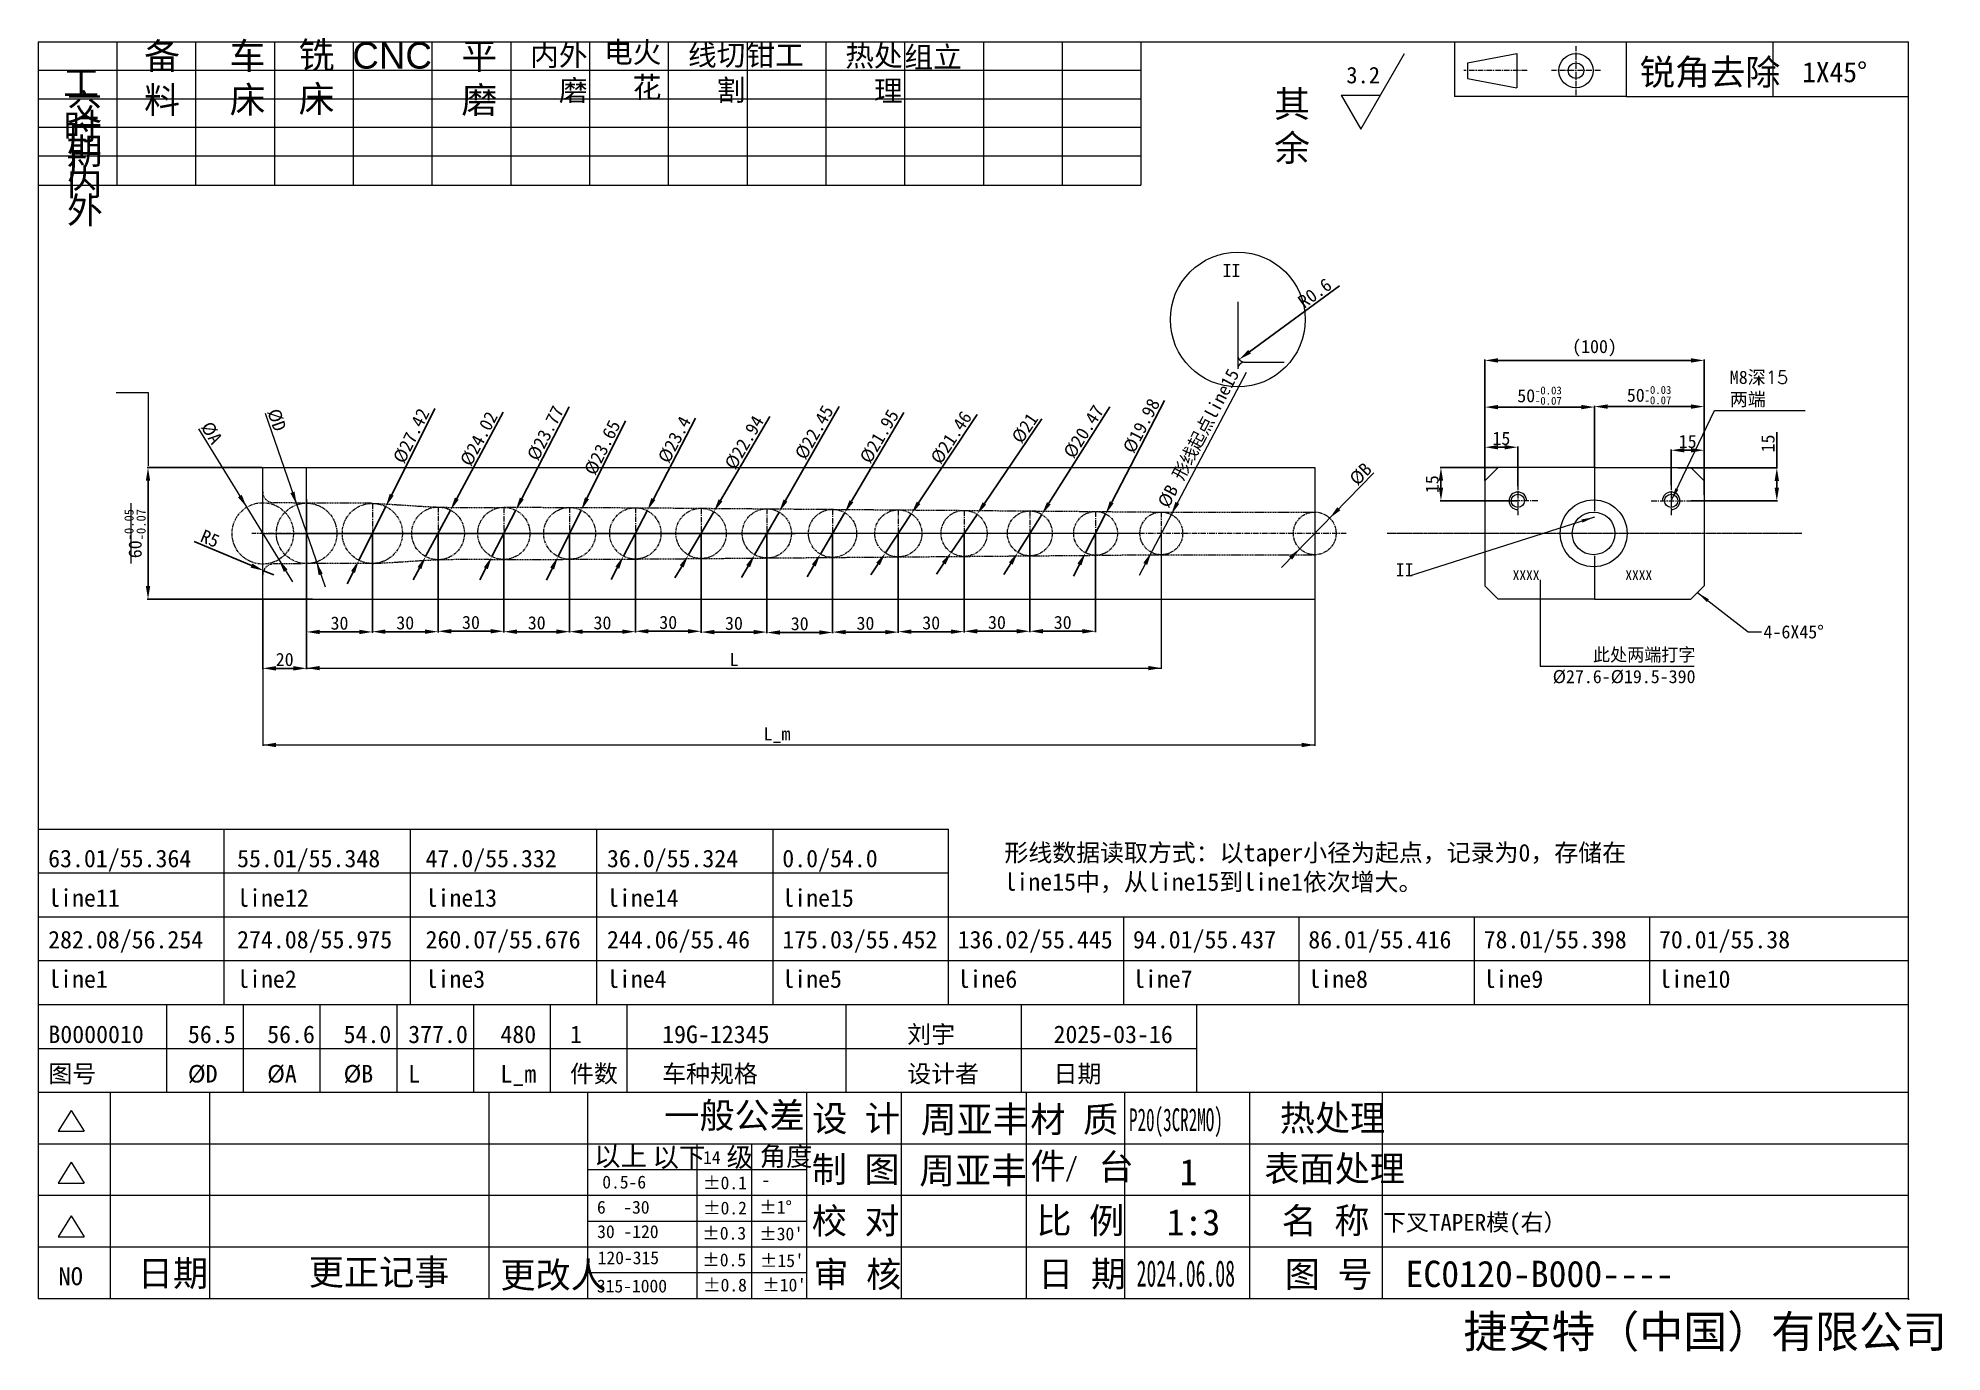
# Model space of a CAD drawing. Header units: inches. Extents: x 10015 to 10884, y -2280 to -1680.
import ezdxf

# ---------------------------------------------------------------- set-up
doc = ezdxf.new("R2010")
doc.units = ezdxf.units.IN
doc.header["$LTSCALE"] = 2
doc.header["$MEASUREMENT"] = 0
for name, pattern in [('CENTER', [2, 1.25, -0.25, 0.25, -0.25]), ('HIDDEN', [0.375, 0.25, -0.125]), ('PHANTOM2', [1.25, 0.625, -0.125, 0.125, -0.125, 0.125, -0.125])]:
    doc.linetypes.add(name, pattern=pattern)
doc.layers.get('0').update_dxf_attribs({"lineweight": 18})
doc.layers.get('DEFPOINTS').update_dxf_attribs({"lineweight": 18})
for name, color, linetype, lineweight in [('CEN', 1, 'CENTER', 18), ('CON', 2, 'Continuous', 18), ('DAS', 5, 'HIDDEN', 18), ('DIM', 7, 'Continuous', 18), ('F', 7, 'Continuous', 18), ('PHA', 4, 'PHANTOM2', 18)]:
    doc.layers.add(name, color=color, linetype=linetype, lineweight=lineweight)
doc.styles.add('1', font='')
doc.styles.add('ACISOTS', font='')
doc.styles.add('HZ', font='')
doc.styles.get('1').set_extended_font_data('宋体')
doc.styles.get('ACISOTS').set_extended_font_data('宋体')
doc.styles.get('HZ').set_extended_font_data('宋体')
doc.dimstyles.new('11', dxfattribs={"dimscale": 2, "dimtxt": 3, "dimasz": 3, "dimexe": 1.25, "dimexo": 0.625, "dimgap": 0.5, "dimtad": 1, "dimtxsty": 'Standard', "dimcen": 2.5, "dimdle": 6, "dimazin": 3, "dimtfac": 1, "dimtmove": 0, "dimatfit": 3})

msp = doc.modelspace()

# ---------------------------------------------------------------- texts
at = {"layer": 'DIM'}
for s, height, style, p in [('锐角去除', 11.7596, 'HZ', (10745.952, -1701.795)), ('63.01/55.364', 8, 'ACISOTS', (10019.718, -2058.668)), ('55.01/55.348', 8, 'ACISOTS', (10105.926, -2058.668)), ('47.0/55.332', 8, 'ACISOTS', (10191.914, -2058.668)), ('36.0/55.324', 8, 'ACISOTS', (10274.693, -2058.668)), ('0.0/54.0', 8, 'ACISOTS', (10354.693, -2058.668)), ('line11', 8, 'ACISOTS', (10019.718, -2076.668)), ('line12', 8, 'ACISOTS', (10105.926, -2076.668)), ('line13', 8, 'ACISOTS', (10191.914, -2076.668)), ('line14', 8, 'ACISOTS', (10274.693, -2076.668)), ('line15', 8, 'ACISOTS', (10354.693, -2076.668)), ('282.08/56.254', 8, 'ACISOTS', (10019.718, -2095.668)), ('274.08/55.975', 8, 'ACISOTS', (10105.926, -2095.668)), ('260.07/55.676', 8, 'ACISOTS', (10191.914, -2095.668)), ('244.06/55.46', 8, 'ACISOTS', (10274.693, -2095.668)), ('175.03/55.452', 8, 'ACISOTS', (10354.693, -2095.668)), ('136.02/55.445', 8, 'ACISOTS', (10434.693, -2095.668)), ('94.01/55.437', 8, 'ACISOTS', (10514.693, -2095.668)), ('86.01/55.416', 8, 'ACISOTS', (10594.693, -2095.668)), ('78.01/55.398', 8, 'ACISOTS', (10674.693, -2095.668)), ('70.01/55.38', 8, 'ACISOTS', (10754.693, -2095.668)), ('line1', 8, 'ACISOTS', (10019.718, -2113.668)), ('line2', 8, 'ACISOTS', (10105.926, -2113.668)), ('line3', 8, 'ACISOTS', (10191.914, -2113.668)), ('line4', 8, 'ACISOTS', (10274.693, -2113.668)), ('line5', 8, 'ACISOTS', (10354.693, -2113.668)), ('line6', 8, 'ACISOTS', (10434.693, -2113.668)), ('line7', 8, 'ACISOTS', (10514.693, -2113.668)), ('line8', 8, 'ACISOTS', (10594.693, -2113.668)), ('line9', 8, 'ACISOTS', (10674.693, -2113.668)), ('line10', 8, 'ACISOTS', (10754.693, -2113.668)), ('B0000010', 8, 'ACISOTS', (10019.824, -2138.872)), ('56.5', 8, 'ACISOTS', (10083.483, -2138.872)), ('56.6', 8, 'ACISOTS', (10119.66, -2138.872)), ('54.0', 8, 'ACISOTS', (10154.526, -2138.872)), ('377.0', 8, 'ACISOTS', (10184.016, -2138.872)), ('480', 8, 'ACISOTS', (10226.075, -2138.872)), ('1', 8, 'ACISOTS', (10257.84, -2138.872)), ('19G-12345', 8, 'ACISOTS', (10299.871, -2138.872)), ('刘宇', 8, 'ACISOTS', (10411.691, -2138.872)), ('2025-03-16', 8, 'ACISOTS', (10478.452, -2138.872)), ('图号', 8, 'ACISOTS', (10019.824, -2156.872)), ('%%CD', 8, 'ACISOTS', (10083.483, -2156.872)), ('%%CA', 8, 'ACISOTS', (10119.66, -2156.872)), ('%%CB', 8, 'ACISOTS', (10154.526, -2156.872)), ('L', 8, 'ACISOTS', (10184.016, -2156.872)), ('L_m', 8, 'ACISOTS', (10226.075, -2156.872)), ('件数', 8, 'ACISOTS', (10257.84, -2156.872)), ('车种规格', 8, 'ACISOTS', (10299.871, -2156.872)), ('设计者', 8, 'ACISOTS', (10411.691, -2156.872)), ('日期', 8, 'ACISOTS', (10478.452, -2156.872)), ('一般公差', 11.7596, 'HZ', (10300.804, -2177.784)), ('热处理', 11.7596, 'HZ', (10581.685, -2178.931)), ('以上', 8.8197, 'HZ', (10268.839, -2194.89)), ('以下', 8.8197, 'HZ', (10295.498, -2195.334)), ('14', 5.8798, '1', (10318.531, -2194.001)), ('级', 8.82, 'HZ', (10329.267, -2195.334)), ('角度', 8.8197, 'HZ', (10344.374, -2194.89)), ('件', 11.76, 'HZ', (10467.987, -2200.815)), ('台', 11.76, 'HZ', (10499.03, -2201.228)), ('表面处理', 11.7596, 'HZ', (10574.644, -2202.006)), ('周亚丰', 12, 'HZ', (10417.181, -2203.006)), ('/', 8.82, '1', (10483.638, -2199.958)), ('1', 12, 'HZ', (10535.963, -2203.718)), ('0.5-6', 5.8798, '1', (10272.552, -2205.227)), ('%%P0.1', 5.8798, '1', (10318.531, -2205.578)), ('-', 5.88, '1', (10345.206, -2204.175)), ('%%P0.2', 5.8798, '1', (10318.531, -2217.061)), ('%%P1%%D', 5.8798, '1', (10344.153, -2216.686)), ('1:3', 12, 'HZ', (10530.066, -2226.606)), ('%%P0.3', 5.8798, '1', (10318.18, -2228.544)), ("%%P30'", 5.8798, '1', (10344.153, -2228.871)), ('下叉TAPER模(右）', 7.68, 'HZ', (10628.79, -2224.493)), ('NO', 8.2317, '1', (10024.41, -2249.385)), ('日期', 11.7596, 'HZ', (10060.656, -2249.8)), ('更正记事', 11.7596, 'HZ', (10138.594, -2249.253)), ('更改人', 11.7596, 'HZ', (10226.057, -2250.561)), ('120-315', 5.8798, '1', (10270.447, -2239.77)), ('%%P0.5', 5.8798, '1', (10318.18, -2240.728)), ("%%P15'", 5.8798, '1', (10344.504, -2241.055)), ('EC0120-B000----', 12, 'HZ', (10639.037, -2250.171)), ('315-1000', 5.8798, '1', (10270.096, -2252.656)), ('%%P0.8', 5.8798, '1', (10318.531, -2252.211)), ("%%P10'", 5.8798, '1', (10345.557, -2252.187)), ('捷安特（中国）有限公司', 14.69954, 'HZ', (10665.511, -2277.856))]:
    msp.add_text(s, height=height, dxfattribs=dict(at, style=style)).set_placement(p)
for s, height, p in [('1X45%%D', 9.2066, (10820.033, -1700.516)), ('II', 6, (10634.585, -1926.017))]:
    msp.add_text(s, height=height, dxfattribs=at).set_placement(p)
at = {"layer": 'DIM', "style": 'HZ', "width": 0.55}
for s, height, p in [('P20(3CR2MO)', 10.4, (10512.896, -2179.068)), ('2024.06.08', 12, (10516.367, -2249.967))]:
    msp.add_text(s, height=height, dxfattribs=at).set_placement(p)
at = {"layer": 'DIM'}
for s, insert, char_height, width, attachment_point, style in [('备料', (10079.881, -1682.623), 12, 26.92259, 3, 'HZ'), ('车床', (10118.884, -1682.49), 12, 26.92259, 3, 'HZ'), ('铣床', (10150.363, -1682.133), 12, 26.92259, 3, 'HZ'), ('{\\farial|b0|i0|c134|p2;CNC}', (10194.827, -1682.319), 12, 26.92259, 3, 'HZ'), ('平磨', (10224.644, -1682.56), 12, 26.92259, 3, 'HZ'), ('内外磨', (10265.849, -1683.402), 9.6, 34.74328, 3, 'HZ'), ('电火花', (10299.542, -1682.022), 9.6, 34.74328, 3, 'HZ'), ('线切割', (10337.85, -1683.308), 9.6, 34.74328, 3, 'HZ'), ('钳工', (10364.479, -1683.313), 9.6, 34.74328, 3, 'HZ'), ('热处理', (10409.635, -1683.638), 9.6, 34.74328, 3, 'HZ'), ('组立', (10436.648, -1684.224), 9.6, 34.74328, 3, 'HZ'), ('工时', (10042.981, -1694.731), 12, 26.92259, 3, 'HZ'), ('交期', (10044.497, -1705.906), 12, 26.92259, 3, 'HZ'), ('其余', (10579.13, -1704.486), 12, 27.84503, 1, 'HZ'), ('厂内', (10044.53, -1720.126), 12, 26.92259, 3, 'HZ'), ('厂外', (10044.664, -1732.908), 12, 26.92259, 3, 'HZ'), ('形线数据读取方式：以taper小径为起点，记录为0，存储在line15中，从line15到line1依次增大。', (10456.053, -2048.015), 8, 288.46289, 1, 'ACISOTS'), ('设 计', (10368.325, -2180.508), 11.7596, 60.60482, 7, 'HZ'), ('周亚丰 ', (10417.919, -2181.095), 12, 76.12291, 7, 'HZ'), ('材 质', (10467.892, -2180.882), 11.7596, 59.2252, 7, 'HZ'), ('制 图', (10368.128, -2203.649), 11.7596, 59.81646, 7, 'HZ'), ('6  -30', (10270.139, -2216.804), 5.8798, 36.60925, 7, '1'), ('校 对', (10368.128, -2227.168), 11.7596, 60.90045, 7, 'HZ'), ('比 例', (10470.631, -2227.065), 11.7596, 57.25431, 7, 'HZ'), ('名 称', (10582.539, -2227.037), 11.7596, 60.50628, 7, 'HZ'), ('30 -120', (10270.237, -2227.936), 5.8798, 42.76828, 7, '1'), ('审 核', (10368.916, -2251.575), 11.7596, 59.32374, 7, 'HZ'), ('日 期', (10471.436, -2251.351), 11.7596, 56.07178, 7, 'HZ'), ('图 号', (10583.984, -2251.51), 11.7596, 58.04266, 7, 'HZ')]:
    msp.add_mtext(s, dxfattribs=dict(at, insert=insert, char_height=char_height, width=width, attachment_point=attachment_point, style=style))
for s, insert, char_height, width, attachment_point in [('3.2', (10612.056, -1693.505), 7.5306, 18.69188, 1), ('II', (10563.742, -1789.437), 6, 13.94413, 9), ('M8{\\fromans|b0|i0|c134|p2;深15\\P两端}', (10787.052, -1840.475), 6, 54.59315, 4), ('XXXX', (10700.194, -1923.16), 4.5, 13.09, 3), ('XXXX', (10739.358, -1923.16), 4.5, 13.09, 1), ('4-6X45%%D', (10802.422, -1948.272), 6, 57.11732, 1), ('此处两端打字\\P%%C27.6-%%C19.5-390', (10771.388, -1958.682), 6, 84.29276, 3)]:
    msp.add_mtext(s, dxfattribs=dict(at, insert=insert, char_height=char_height, width=width, attachment_point=attachment_point))

# ---------------------------------------------------------------- blocks, each defined once
blk = doc.blocks.new('*X2')
at = {"layer": 'DIM'}
blk.add_hatch(color=0, dxfattribs=at).paths.add_polyline_path([(10112.11, -1921.96), (10112.89, -1920.12), (10118.03, -1923.36)], flags=0)
at = {"layer": 'DIM', "color": 0, "lineweight": -2}
for p, q in [((10086.33, -1910.04), (10112.5, -1921.04)), ((10122.64, -1925.3), (10118.03, -1923.36))]:
    blk.add_line(p, q, dxfattribs=at)
at = {"layer": 'DIM', "color": 0, "insert": (10093.56, -1908.74), "char_height": 6, "width": 18.884, "attachment_point": 5, "rotation": 337.20138}
blk.add_mtext('R5', dxfattribs=at)
blk = doc.blocks.new('*X3')
at = {"layer": 'DIM', "linetype": 'Continuous'}
for points in [[(10110.32, -1894.42), (10108.04, -1888.78), (10106.33, -1889.82)], [(10124.96, -1918.29), (10128.95, -1922.88), (10127.24, -1923.92)]]:
    blk.add_hatch(color=0, dxfattribs=at).paths.add_polyline_path(points, flags=0)
at = {"layer": 'DIM', "color": 0, "linetype": 'Continuous'}
blk.add_line((10088.36, -1858.6), (10131.23, -1928.52), dxfattribs=at)
at = {"layer": 'DIM', "color": 0, "insert": (10094.22, -1860.51), "char_height": 6, "width": 18.7709, "attachment_point": 5, "rotation": 301.51513}
blk.add_mtext('%%CA', dxfattribs=at)
blk = doc.blocks.new('*X4')
at = {"layer": 'DIM'}
for points in [[(10504.12, -1891.7), (10505.89, -1892.62), (10502.24, -1897.49)], [(10491.16, -1921), (10489.38, -1920.08), (10493.04, -1915.22)]]:
    blk.add_hatch(color=0, dxfattribs=at).paths.add_polyline_path(points, flags=0)
at = {"layer": 'DIM', "color": 0, "lineweight": -2}
for p, q in [((10529.12, -1845.7), (10505, -1892.16)), ((10493.04, -1915.22), (10502.24, -1897.49)), ((10490.27, -1920.54), (10487.51, -1925.87))]:
    blk.add_line(p, q, dxfattribs=at)
at = {"layer": 'DIM', "color": 0, "insert": (10518.61, -1857.26), "char_height": 6, "width": 52.4246, "attachment_point": 5, "rotation": 62.56755}
blk.add_mtext('%%C19.98', dxfattribs=at)
blk = doc.blocks.new('*X5')
at = {"layer": 'DIM'}
for points in [[(10475.47, -1892.1), (10477.16, -1893.17), (10473.11, -1897.7)], [(10459.8, -1920.6), (10458.11, -1919.54), (10462.17, -1915)]]:
    blk.add_hatch(color=0, dxfattribs=at).paths.add_polyline_path(points, flags=0)
at = {"layer": 'DIM', "color": 0, "lineweight": -2}
for p, q in [((10504.18, -1848.6), (10476.32, -1892.63)), ((10462.17, -1915), (10473.11, -1897.7)), ((10458.96, -1920.07), (10455.75, -1925.14))]:
    blk.add_line(p, q, dxfattribs=at)
at = {"layer": 'DIM', "color": 0, "insert": (10492.26, -1859.95), "char_height": 6, "width": 52.4246, "attachment_point": 5, "rotation": 57.67571}
blk.add_mtext('%%C20.47', dxfattribs=at)
blk = doc.blocks.new('*X6')
at = {"layer": 'DIM'}
for points in [[(10446.09, -1892.15), (10447.74, -1893.27), (10443.54, -1897.67)], [(10429.19, -1920.56), (10427.53, -1919.43), (10431.73, -1915.03)]]:
    blk.add_hatch(color=0, dxfattribs=at).paths.add_polyline_path(points, flags=0)
at = {"layer": 'DIM', "color": 0, "lineweight": -2}
for p, q in [((10473.16, -1854.11), (10446.92, -1892.71)), ((10431.73, -1915.03), (10443.54, -1897.67)), ((10428.36, -1919.99), (10424.99, -1924.95))]:
    blk.add_line(p, q, dxfattribs=at)
at = {"layer": 'DIM', "color": 0, "insert": (10465.44, -1858.35), "char_height": 6, "width": 25.9441, "attachment_point": 5, "rotation": 55.78323}
blk.add_mtext('%%C21', dxfattribs=at)
blk = doc.blocks.new('*X7')
at = {"layer": 'DIM'}
for points in [[(10416.05, -1891.86), (10417.72, -1892.96), (10413.57, -1897.41)], [(10399.22, -1920.84), (10397.56, -1919.74), (10401.71, -1915.29)]]:
    blk.add_hatch(color=0, dxfattribs=at).paths.add_polyline_path(points, flags=0)
at = {"layer": 'DIM', "color": 0, "lineweight": -2}
for p, q in [((10443.57, -1852.18), (10416.89, -1892.41)), ((10401.71, -1915.29), (10413.57, -1897.41)), ((10398.39, -1920.29), (10395.07, -1925.29))]:
    blk.add_line(p, q, dxfattribs=at)
at = {"layer": 'DIM', "color": 0, "insert": (10431.8, -1862.68), "char_height": 6, "width": 52.5587, "attachment_point": 5, "rotation": 56.44467}
blk.add_mtext('%%C21.46', dxfattribs=at)
blk = doc.blocks.new('*X8')
at = {"layer": 'DIM'}
for points in [[(10385.38, -1891.21), (10387.1, -1892.22), (10383.2, -1896.89)], [(10369.9, -1921.49), (10368.17, -1920.48), (10372.07, -1915.81)]]:
    blk.add_hatch(color=0, dxfattribs=at).paths.add_polyline_path(points, flags=0)
at = {"layer": 'DIM', "color": 0, "lineweight": -2}
for p, q in [((10410.11, -1851.13), (10386.24, -1891.72)), ((10372.07, -1915.81), (10383.2, -1896.89)), ((10369.03, -1920.98), (10365.99, -1926.16))]:
    blk.add_line(p, q, dxfattribs=at)
at = {"layer": 'DIM', "color": 0, "insert": (10399.01, -1862.12), "char_height": 6, "width": 52.3575, "attachment_point": 5, "rotation": 59.54464}
blk.add_mtext('%%C21.95', dxfattribs=at)
blk = doc.blocks.new('*X9')
at = {"layer": 'DIM'}
for points in [[(10355.3, -1890.89), (10357.04, -1891.88), (10353.2, -1896.6)], [(10339.98, -1921.81), (10338.24, -1920.82), (10342.08, -1916.1)]]:
    blk.add_hatch(color=0, dxfattribs=at).paths.add_polyline_path(points, flags=0)
at = {"layer": 'DIM', "color": 0, "lineweight": -2}
for p, q in [((10380.67, -1848.4), (10356.17, -1891.39)), ((10342.08, -1916.1), (10353.2, -1896.6)), ((10339.11, -1921.31), (10336.14, -1926.53))]:
    blk.add_line(p, q, dxfattribs=at)
at = {"layer": 'DIM', "color": 0, "insert": (10369.29, -1860.3), "char_height": 6, "width": 52.3575, "attachment_point": 5, "rotation": 60.31548}
blk.add_mtext('%%C22.45', dxfattribs=at)
blk = doc.blocks.new('*X10')
at = {"layer": 'DIM'}
for points in [[(10325.64, -1890.79), (10327.36, -1891.8), (10323.46, -1896.46)], [(10309.64, -1921.91), (10307.92, -1920.9), (10311.82, -1916.24)]]:
    blk.add_hatch(color=0, dxfattribs=at).paths.add_polyline_path(points, flags=0)
at = {"layer": 'DIM', "color": 0, "lineweight": -2}
for p, q in [((10348.99, -1853.08), (10326.5, -1891.29)), ((10311.82, -1916.24), (10323.46, -1896.46)), ((10308.78, -1921.41), (10305.73, -1926.58))]:
    blk.add_line(p, q, dxfattribs=at)
at = {"layer": 'DIM', "color": 0, "insert": (10337.38, -1864.92), "char_height": 6, "width": 52.8268, "attachment_point": 5, "rotation": 59.52426}
blk.add_mtext('%%C22.94', dxfattribs=at)
blk = doc.blocks.new('*X11')
at = {"layer": 'DIM'}
for points in [[(10294.97, -1890.21), (10296.74, -1891.14), (10293.07, -1895.99)], [(10280.3, -1922.49), (10278.53, -1921.56), (10282.2, -1916.71)]]:
    blk.add_hatch(color=0, dxfattribs=at).paths.add_polyline_path(points, flags=0)
at = {"layer": 'DIM', "color": 0, "lineweight": -2}
for p, q in [((10315.16, -1853.86), (10295.86, -1890.67)), ((10282.2, -1916.71), (10293.07, -1895.99)), ((10279.42, -1922.03), (10276.63, -1927.34))]:
    blk.add_line(p, q, dxfattribs=at)
at = {"layer": 'DIM', "color": 0, "insert": (10305.54, -1863.6), "char_height": 6, "width": 44.2458, "attachment_point": 5, "rotation": 62.33473}
blk.add_mtext('%%C23.4', dxfattribs=at)
blk = doc.blocks.new('*X12')
at = {"layer": 'DIM'}
for points in [[(10264.68, -1889.94), (10266.47, -1890.83), (10262.9, -1895.76)], [(10250.6, -1922.76), (10248.81, -1921.87), (10252.37, -1916.94)]]:
    blk.add_hatch(color=0, dxfattribs=at).paths.add_polyline_path(points, flags=0)
at = {"layer": 'DIM', "color": 0, "lineweight": -2}
for p, q in [((10283.19, -1854.97), (10265.57, -1890.39)), ((10252.37, -1916.94), (10262.9, -1895.76)), ((10249.7, -1922.31), (10247.03, -1927.68))]:
    blk.add_line(p, q, dxfattribs=at)
at = {"layer": 'DIM', "color": 0, "insert": (10272.63, -1867.22), "char_height": 6, "width": 52.3575, "attachment_point": 5, "rotation": 63.56145}
blk.add_mtext('%%C23.65', dxfattribs=at)
blk = doc.blocks.new('*X13')
at = {"layer": 'DIM'}
for points in [[(10234.94, -1889.99), (10236.72, -1890.91), (10233.08, -1895.78)], [(10220.32, -1922.71), (10218.55, -1921.79), (10222.19, -1916.92)]]:
    blk.add_hatch(color=0, dxfattribs=at).paths.add_polyline_path(points, flags=0)
at = {"layer": 'DIM', "color": 0, "lineweight": -2}
for p, q in [((10257.43, -1848.54), (10235.83, -1890.45)), ((10222.19, -1916.92), (10233.08, -1895.78)), ((10219.44, -1922.25), (10216.69, -1927.58))]:
    blk.add_line(p, q, dxfattribs=at)
at = {"layer": 'DIM', "color": 0, "insert": (10246.7, -1860.63), "char_height": 6, "width": 52.4246, "attachment_point": 5, "rotation": 62.73193}
blk.add_mtext('%%C23.77', dxfattribs=at)
blk = doc.blocks.new('*X14')
at = {"layer": 'DIM'}
for points in [[(10205.28, -1890.01), (10207.04, -1890.96), (10203.32, -1895.77)], [(10190, -1922.69), (10188.23, -1921.74), (10191.95, -1916.93)]]:
    blk.add_hatch(color=0, dxfattribs=at).paths.add_polyline_path(points, flags=0)
at = {"layer": 'DIM', "color": 0, "lineweight": -2}
for p, q in [((10227.37, -1851.01), (10206.16, -1890.48)), ((10191.95, -1916.93), (10203.32, -1895.77)), ((10189.11, -1922.22), (10186.27, -1927.5))]:
    blk.add_line(p, q, dxfattribs=at)
at = {"layer": 'DIM', "color": 0, "insert": (10216.29, -1863.19), "char_height": 6, "width": 52.3575, "attachment_point": 5, "rotation": 61.75355}
blk.add_mtext('%%C24.02', dxfattribs=at)
blk = doc.blocks.new('*X15')
at = {"layer": 'DIM'}
for points in [[(10473.64, -1950.01), (10473.64, -1952.01), (10467.64, -1951.01)], [(10491.64, -1952.01), (10491.64, -1950.01), (10497.64, -1951.01)]]:
    blk.add_hatch(color=0, dxfattribs=at).paths.add_polyline_path(points, flags=0)
at = {"layer": 'DIM', "color": 0, "lineweight": -2}
for p, q in [((10467.64, -1906.48), (10467.64, -1951.37)), ((10497.64, -1906.48), (10497.64, -1951.37)), ((10473.64, -1951.01), (10491.64, -1951.01))]:
    blk.add_line(p, q, dxfattribs=at)
at = {"layer": 'DIM', "color": 0, "insert": (10482.64, -1947.01), "char_height": 6, "width": 15.2849, "attachment_point": 5}
blk.add_mtext('30', dxfattribs=at)
blk = doc.blocks.new('*X16')
at = {"layer": 'DIM'}
for points in [[(10443.64, -1950.01), (10443.64, -1952.01), (10437.64, -1951.01)], [(10461.64, -1952.01), (10461.64, -1950.01), (10467.64, -1951.01)]]:
    blk.add_hatch(color=0, dxfattribs=at).paths.add_polyline_path(points, flags=0)
at = {"layer": 'DIM', "color": 0, "lineweight": -2}
for p, q in [((10437.64, -1906.48), (10437.64, -1951.37)), ((10467.64, -1906.48), (10467.64, -1951.37)), ((10443.64, -1951.01), (10461.64, -1951.01))]:
    blk.add_line(p, q, dxfattribs=at)
at = {"layer": 'DIM', "color": 0, "insert": (10452.64, -1947.01), "char_height": 6, "width": 15.2849, "attachment_point": 5}
blk.add_mtext('30', dxfattribs=at)
blk = doc.blocks.new('*X17')
at = {"layer": 'DIM'}
for points in [[(10413.64, -1950.19), (10413.64, -1952.19), (10407.64, -1951.19)], [(10431.64, -1952.19), (10431.64, -1950.19), (10437.64, -1951.19)]]:
    blk.add_hatch(color=0, dxfattribs=at).paths.add_polyline_path(points, flags=0)
at = {"layer": 'DIM', "color": 0, "lineweight": -2}
for p, q in [((10407.64, -1906.48), (10407.64, -1951.55)), ((10437.64, -1906.48), (10437.64, -1951.55)), ((10413.64, -1951.19), (10431.64, -1951.19))]:
    blk.add_line(p, q, dxfattribs=at)
at = {"layer": 'DIM', "color": 0, "insert": (10422.64, -1947.19), "char_height": 6, "width": 15.2849, "attachment_point": 5}
blk.add_mtext('30', dxfattribs=at)
blk = doc.blocks.new('*X18')
at = {"layer": 'DIM'}
for points in [[(10383.64, -1950.38), (10383.64, -1952.38), (10377.64, -1951.38)], [(10401.64, -1952.38), (10401.64, -1950.38), (10407.64, -1951.38)]]:
    blk.add_hatch(color=0, dxfattribs=at).paths.add_polyline_path(points, flags=0)
at = {"layer": 'DIM', "color": 0, "lineweight": -2}
for p, q in [((10377.64, -1906.48), (10377.64, -1951.74)), ((10407.64, -1906.48), (10407.64, -1951.74)), ((10383.64, -1951.38), (10401.64, -1951.38))]:
    blk.add_line(p, q, dxfattribs=at)
at = {"layer": 'DIM', "color": 0, "insert": (10392.64, -1947.38), "char_height": 6, "width": 15.2849, "attachment_point": 5}
blk.add_mtext('30', dxfattribs=at)
blk = doc.blocks.new('*X19')
at = {"layer": 'DIM'}
for points in [[(10353.64, -1950.57), (10353.64, -1952.57), (10347.64, -1951.57)], [(10371.64, -1952.57), (10371.64, -1950.57), (10377.64, -1951.57)]]:
    blk.add_hatch(color=0, dxfattribs=at).paths.add_polyline_path(points, flags=0)
at = {"layer": 'DIM', "color": 0, "lineweight": -2}
for p, q in [((10347.64, -1906.48), (10347.64, -1951.93)), ((10377.64, -1906.48), (10377.64, -1951.93)), ((10353.64, -1951.57), (10371.64, -1951.57))]:
    blk.add_line(p, q, dxfattribs=at)
at = {"layer": 'DIM', "color": 0, "insert": (10362.64, -1947.57), "char_height": 6, "width": 15.2849, "attachment_point": 5}
blk.add_mtext('30', dxfattribs=at)
blk = doc.blocks.new('*X20')
at = {"layer": 'DIM'}
for points in [[(10323.64, -1950.38), (10323.64, -1952.38), (10317.64, -1951.38)], [(10341.64, -1952.38), (10341.64, -1950.38), (10347.64, -1951.38)]]:
    blk.add_hatch(color=0, dxfattribs=at).paths.add_polyline_path(points, flags=0)
at = {"layer": 'DIM', "color": 0, "lineweight": -2}
for p, q in [((10317.64, -1906.48), (10317.64, -1951.74)), ((10347.64, -1906.48), (10347.64, -1951.74)), ((10323.64, -1951.38), (10341.64, -1951.38))]:
    blk.add_line(p, q, dxfattribs=at)
at = {"layer": 'DIM', "color": 0, "insert": (10332.64, -1947.38), "char_height": 6, "width": 15.2849, "attachment_point": 5}
blk.add_mtext('30', dxfattribs=at)
blk = doc.blocks.new('*X21')
at = {"layer": 'DIM'}
for points in [[(10293.64, -1950.01), (10293.64, -1952.01), (10287.64, -1951.01)], [(10311.64, -1952.01), (10311.64, -1950.01), (10317.64, -1951.01)]]:
    blk.add_hatch(color=0, dxfattribs=at).paths.add_polyline_path(points, flags=0)
at = {"layer": 'DIM', "color": 0, "lineweight": -2}
for p, q in [((10287.64, -1906.48), (10287.64, -1951.37)), ((10317.64, -1906.48), (10317.64, -1951.37)), ((10293.64, -1951.01), (10311.64, -1951.01))]:
    blk.add_line(p, q, dxfattribs=at)
at = {"layer": 'DIM', "color": 0, "insert": (10302.64, -1947.01), "char_height": 6, "width": 15.2849, "attachment_point": 5}
blk.add_mtext('30', dxfattribs=at)
blk = doc.blocks.new('*X22')
at = {"layer": 'DIM'}
for points in [[(10263.64, -1950.19), (10263.64, -1952.19), (10257.64, -1951.19)], [(10281.64, -1952.19), (10281.64, -1950.19), (10287.64, -1951.19)]]:
    blk.add_hatch(color=0, dxfattribs=at).paths.add_polyline_path(points, flags=0)
at = {"layer": 'DIM', "color": 0, "lineweight": -2}
for p, q in [((10257.64, -1906.48), (10257.64, -1951.55)), ((10287.64, -1906.48), (10287.64, -1951.55)), ((10263.64, -1951.19), (10281.64, -1951.19))]:
    blk.add_line(p, q, dxfattribs=at)
at = {"layer": 'DIM', "color": 0, "insert": (10272.64, -1947.19), "char_height": 6, "width": 15.2849, "attachment_point": 5}
blk.add_mtext('30', dxfattribs=at)
blk = doc.blocks.new('*X23')
at = {"layer": 'DIM'}
for points in [[(10233.64, -1950.19), (10233.64, -1952.19), (10227.64, -1951.19)], [(10251.64, -1952.19), (10251.64, -1950.19), (10257.64, -1951.19)]]:
    blk.add_hatch(color=0, dxfattribs=at).paths.add_polyline_path(points, flags=0)
at = {"layer": 'DIM', "color": 0, "lineweight": -2}
for p, q in [((10227.64, -1906.48), (10227.64, -1951.55)), ((10257.64, -1906.48), (10257.64, -1951.55)), ((10233.64, -1951.19), (10251.64, -1951.19))]:
    blk.add_line(p, q, dxfattribs=at)
at = {"layer": 'DIM', "color": 0, "insert": (10242.64, -1947.19), "char_height": 6, "width": 15.2849, "attachment_point": 5}
blk.add_mtext('30', dxfattribs=at)
blk = doc.blocks.new('*X24')
at = {"layer": 'DIM'}
for points in [[(10203.64, -1950.01), (10203.64, -1952.01), (10197.64, -1951.01)], [(10221.64, -1952.01), (10221.64, -1950.01), (10227.64, -1951.01)]]:
    blk.add_hatch(color=0, dxfattribs=at).paths.add_polyline_path(points, flags=0)
at = {"layer": 'DIM', "color": 0, "lineweight": -2}
for p, q in [((10197.64, -1906.48), (10197.64, -1951.37)), ((10227.64, -1906.48), (10227.64, -1951.37)), ((10203.64, -1951.01), (10221.64, -1951.01))]:
    blk.add_line(p, q, dxfattribs=at)
at = {"layer": 'DIM', "color": 0, "insert": (10212.64, -1947.01), "char_height": 6, "width": 15.2849, "attachment_point": 5}
blk.add_mtext('30', dxfattribs=at)
blk = doc.blocks.new('*X25')
at = {"layer": 'DIM'}
for points in [[(10173.64, -1950.19), (10173.64, -1952.19), (10167.64, -1951.19)], [(10191.64, -1952.19), (10191.64, -1950.19), (10197.64, -1951.19)]]:
    blk.add_hatch(color=0, dxfattribs=at).paths.add_polyline_path(points, flags=0)
at = {"layer": 'DIM', "color": 0, "lineweight": -2}
for p, q in [((10167.64, -1906.48), (10167.64, -1951.55)), ((10197.64, -1906.48), (10197.64, -1951.55)), ((10173.64, -1951.19), (10191.64, -1951.19))]:
    blk.add_line(p, q, dxfattribs=at)
at = {"layer": 'DIM', "color": 0, "insert": (10182.64, -1947.19), "char_height": 6, "width": 15.2849, "attachment_point": 5}
blk.add_mtext('30', dxfattribs=at)
blk = doc.blocks.new('*X26')
at = {"layer": 'DIM'}
for points in [[(10143.64, -1950.32), (10143.64, -1952.32), (10137.64, -1951.32)], [(10161.64, -1952.32), (10161.64, -1950.32), (10167.64, -1951.32)]]:
    blk.add_hatch(color=0, dxfattribs=at).paths.add_polyline_path(points, flags=0)
at = {"layer": 'DIM', "color": 0, "lineweight": -2}
for p, q in [((10137.64, -1906.48), (10137.64, -1951.68)), ((10167.64, -1906.48), (10167.64, -1951.68)), ((10143.64, -1951.32), (10161.64, -1951.32))]:
    blk.add_line(p, q, dxfattribs=at)
at = {"layer": 'DIM', "color": 0, "insert": (10152.64, -1947.32), "char_height": 6, "width": 15.2849, "attachment_point": 5}
blk.add_mtext('30', dxfattribs=at)
blk = doc.blocks.new('*X27')
at = {"layer": 'DIM', "linetype": 'Continuous'}
for points in [[(10137.64, -1967.81), (10143.64, -1966.81), (10143.64, -1968.81)], [(10527.64, -1967.81), (10521.64, -1966.81), (10521.64, -1968.81)]]:
    blk.add_hatch(color=0, dxfattribs=at).paths.add_polyline_path(points, flags=0)
at = {"layer": 'DIM', "color": 0, "linetype": 'Continuous'}
for p, q in [((10137.64, -1906.48), (10137.64, -1968.17)), ((10527.64, -1906.48), (10527.64, -1968.17)), ((10137.64, -1967.81), (10527.64, -1967.81))]:
    blk.add_line(p, q, dxfattribs=at)
at = {"layer": 'DIM', "color": 0, "insert": (10332.64, -1963.87), "char_height": 6, "width": 12, "attachment_point": 5}
blk.add_mtext('L', dxfattribs=at)
blk = doc.blocks.new('*X28')
at = {"layer": 'DIM', "linetype": 'Continuous'}
for points in [[(10532.18, -1897.72), (10535.85, -1892.88), (10534.08, -1891.95)], [(10523.1, -1914.98), (10521.19, -1920.75), (10519.42, -1919.82)]]:
    blk.add_hatch(color=0, dxfattribs=at).paths.add_polyline_path(points, flags=0)
at = {"layer": 'DIM', "color": 0, "linetype": 'Continuous'}
blk.add_line((10566.28, -1832.88), (10517.51, -1925.6), dxfattribs=at)
at = {"layer": 'DIM', "color": 0, "insert": (10544.83, -1863.05), "char_height": 6, "width": 146.7486, "attachment_point": 5, "rotation": 62.25624}
blk.add_mtext('%%CB 形线起点line15', dxfattribs=at)
blk = doc.blocks.new('*X29')
at = {"layer": 'DIM', "linetype": 'Continuous'}
for points in [[(10604.46, -1899.38), (10609.37, -1895.79), (10607.94, -1894.39)], [(10590.82, -1913.32), (10587.34, -1918.31), (10585.91, -1916.91)]]:
    blk.add_hatch(color=0, dxfattribs=at).paths.add_polyline_path(points, flags=0)
at = {"layer": 'DIM', "color": 0, "linetype": 'Continuous'}
blk.add_line((10624.65, -1878.74), (10582.43, -1921.9), dxfattribs=at)
at = {"layer": 'DIM', "color": 0, "insert": (10618.6, -1879.3), "char_height": 6, "width": 18.5028, "attachment_point": 5, "rotation": 45.62825}
blk.add_mtext('%%CB', dxfattribs=at)
blk = doc.blocks.new('*X30')
at = {"layer": 'DIM', "linetype": 'Continuous'}
for points in [[(10133.14, -1893.3), (10132.13, -1887.3), (10130.24, -1887.96)], [(10142.13, -1919.4), (10145.03, -1924.75), (10143.14, -1925.4)]]:
    blk.add_hatch(color=0, dxfattribs=at).paths.add_polyline_path(points, flags=0)
at = {"layer": 'DIM', "color": 0, "linetype": 'Continuous'}
blk.add_line((10118.74, -1851.49), (10146.04, -1930.74), dxfattribs=at)
at = {"layer": 'DIM', "color": 0, "insert": (10123.97, -1854.58), "char_height": 6, "width": 18.5028, "attachment_point": 5, "rotation": 289.0077}
blk.add_mtext('%%CD', dxfattribs=at)
blk = doc.blocks.new('*X31')
at = {"layer": 'DIM'}
for points in [[(10175.56, -1888.28), (10177.35, -1889.17), (10173.77, -1894.09)], [(10159.71, -1924.42), (10157.92, -1923.53), (10161.5, -1918.61)]]:
    blk.add_hatch(color=0, dxfattribs=at).paths.add_polyline_path(points, flags=0)
at = {"layer": 'DIM', "color": 0, "lineweight": -2}
for p, q in [((10196.17, -1849.32), (10176.46, -1888.72)), ((10161.5, -1918.61), (10173.77, -1894.09)), ((10158.82, -1923.98), (10156.13, -1929.34))]:
    blk.add_line(p, q, dxfattribs=at)
at = {"layer": 'DIM', "color": 0, "insert": (10185.45, -1861.82), "char_height": 6, "width": 52.3575, "attachment_point": 5, "rotation": 63.4173}
blk.add_mtext('%%C27.42', dxfattribs=at)
blk = doc.blocks.new('*X32')
at = {"layer": 'DIM'}
for points in [[(10123.64, -1966.92), (10123.64, -1968.92), (10117.64, -1967.92)], [(10131.64, -1968.92), (10131.64, -1966.92), (10137.64, -1967.92)]]:
    blk.add_hatch(color=0, dxfattribs=at).paths.add_polyline_path(points, flags=0)
at = {"layer": 'DIM', "color": 0, "lineweight": -2}
for p, q in [((10117.64, -1936.48), (10117.64, -1968.28)), ((10137.64, -1936.48), (10137.64, -1968.28)), ((10123.64, -1967.92), (10131.64, -1967.92))]:
    blk.add_line(p, q, dxfattribs=at)
at = {"layer": 'DIM', "color": 0, "insert": (10127.64, -1963.92), "char_height": 6, "width": 15.419, "attachment_point": 5}
blk.add_mtext('20', dxfattribs=at)
blk = doc.blocks.new('*X33')
at = {"layer": 'DIM', "linetype": 'Continuous'}
for points in [[(10117.64, -2002.88), (10123.64, -2001.88), (10123.64, -2003.88)], [(10597.64, -2002.88), (10591.64, -2001.88), (10591.64, -2003.88)]]:
    blk.add_hatch(color=0, dxfattribs=at).paths.add_polyline_path(points, flags=0)
at = {"layer": 'DIM', "color": 0, "linetype": 'Continuous'}
for p, q in [((10597.64, -1906.48), (10597.64, -2003.24)), ((10117.64, -1936.48), (10117.64, -2003.24)), ((10117.64, -2002.88), (10597.64, -2002.88))]:
    blk.add_line(p, q, dxfattribs=at)
at = {"layer": 'DIM', "color": 0, "insert": (10352.27, -1998.36), "char_height": 6, "width": 25.1397, "attachment_point": 5}
blk.add_mtext('L_m', dxfattribs=at)
blk = doc.blocks.new('*X34')
at = {"layer": 'DIM', "linetype": 'Continuous'}
blk.add_hatch(color=0, dxfattribs=at).paths.add_polyline_path([(-29.13, 17.92), (-23.92, 14.84), (-24.84, 13.65)], flags=0)
at = {"layer": 'DIM', "color": 0, "linetype": 'Continuous'}
for p, q in [((-29.13, 17.92), (-6, 0)), ((-6, 0), (0, 0))]:
    blk.add_line(p, q, dxfattribs=at)
at = {"layer": 'DIM', "color": 0}
blk.add_line((0, 0), (0, 0), dxfattribs=at)
blk = doc.blocks.new('*X35')
at = {"layer": 'DIM'}
blk.add_hatch(color=0, dxfattribs=at).paths.add_polyline_path([(10567.34, -1822.66), (10568.53, -1824.27), (10563.09, -1827.01)], flags=0)
at = {"layer": 'DIM', "color": 0, "lineweight": -2}
blk.add_line((10608.94, -1793.44), (10567.93, -1823.47), dxfattribs=at)
at = {"layer": 'DIM', "color": 0, "insert": (10597.67, -1796.73), "char_height": 6, "width": 33.5664, "attachment_point": 5, "rotation": 36.22162}
blk.add_mtext('R0.6', dxfattribs=at)
blk = doc.blocks.new('*X36')
at = {"layer": 'DIM'}
for points in [[(10807.48, -1882.48), (10809.48, -1882.48), (10808.48, -1876.48)], [(10807.48, -1885.48), (10809.48, -1885.48), (10808.48, -1891.48)]]:
    blk.add_hatch(color=0, dxfattribs=at).paths.add_polyline_path(points, flags=0)
at = {"layer": 'DIM', "color": 0, "lineweight": -2}
for p, q in [((10808.48, -1876.48), (10808.48, -1860.19)), ((10763.42, -1876.48), (10808.84, -1876.48)), ((10808.48, -1885.48), (10808.48, -1882.48)), ((10769.42, -1891.48), (10808.84, -1891.48))]:
    blk.add_line(p, q, dxfattribs=at)
at = {"layer": 'DIM', "color": 0, "insert": (10804.48, -1865.33), "char_height": 6, "width": 14.1453, "attachment_point": 5, "rotation": 90}
blk.add_mtext('15', dxfattribs=at)
blk = doc.blocks.new('*X38')
at = {"layer": 'DIM', "color": 0, "char_height": 6, "attachment_point": 1}
for s, insert, width in [('50', (10759.09, -1892.17), 81.9486), ('{\\H0.6x;-0.03}', (10767.17, -1890.97), 49.6358), ('{\\H0.6x;-0.07}', (10767.17, -1895.69), 49.6358)]:
    blk.add_mtext(s, dxfattribs=dict(at, insert=insert, width=width))
blk = doc.blocks.new('*X37')
at = {"layer": 'DIM'}
for points in [[(10731.3, -1847.5), (10731.3, -1849.5), (10725.3, -1848.5)], [(10769.3, -1849.5), (10769.3, -1847.5), (10775.3, -1848.5)]]:
    blk.add_hatch(color=0, dxfattribs=at).paths.add_polyline_path(points, flags=0)
at = {"layer": 'DIM', "color": 0, "lineweight": -2}
for p, q in [((10725.3, -1876.23), (10725.3, -1848.14)), ((10731.3, -1848.5), (10769.3, -1848.5)), ((10775.3, -1888.73), (10775.3, -1848.14))]:
    blk.add_line(p, q, dxfattribs=at)
at = {"layer": 'DIM', "color": 0}
blk.add_blockref('*X38', (-19.04, 51.87), dxfattribs=at)
blk = doc.blocks.new('*X39')
at = {"layer": 'DIM'}
for points in [[(10766.3, -1867.43), (10766.3, -1869.43), (10760.3, -1868.43)], [(10769.3, -1867.43), (10769.3, -1869.43), (10775.3, -1868.43)]]:
    blk.add_hatch(color=0, dxfattribs=at).paths.add_polyline_path(points, flags=0)
at = {"layer": 'DIM', "color": 0, "lineweight": -2}
for p, q in [((10760.3, -1884.42), (10760.3, -1868.07)), ((10766.3, -1868.43), (10769.3, -1868.43)), ((10775.3, -1888.73), (10775.3, -1868.07))]:
    blk.add_line(p, q, dxfattribs=at)
at = {"layer": 'DIM', "color": 0, "insert": (10767.8, -1864.43), "char_height": 6, "width": 14.1453, "attachment_point": 5}
blk.add_mtext('15', dxfattribs=at)
blk = doc.blocks.new('*X40')
at = {"layer": 'DIM', "linetype": 'Continuous'}
blk.add_hatch(color=0, dxfattribs=at).paths.add_polyline_path([(-61.05, -41.11), (-59.12, -35.38), (-57.77, -36.03)], flags=0)
at = {"layer": 'DIM', "color": 0, "linetype": 'Continuous'}
for p, q in [((-61.05, -41.11), (-41.29, 0)), ((-41.29, 0), (-35.29, 0)), ((-35.29, 0), (0, 0))]:
    blk.add_line(p, q, dxfattribs=at)
at = {"layer": 'DIM', "color": 0}
blk.add_line((0, 0), (0, 0), dxfattribs=at)
blk = doc.blocks.new('*X41')
at = {"layer": 'DIM'}
for points in [[(10656.23, -1882.35), (10654.23, -1882.35), (10655.23, -1876.35)], [(10654.23, -1885.48), (10656.23, -1885.48), (10655.23, -1891.48)]]:
    blk.add_hatch(color=0, dxfattribs=at).paths.add_polyline_path(points, flags=0)
at = {"layer": 'DIM', "color": 0, "lineweight": -2}
for p, q in [((10681.17, -1876.35), (10654.87, -1876.35)), ((10655.23, -1882.35), (10655.23, -1885.48)), ((10690.22, -1891.48), (10654.87, -1891.48))]:
    blk.add_line(p, q, dxfattribs=at)
at = {"layer": 'DIM', "color": 0, "insert": (10651.23, -1883.91), "char_height": 6, "width": 14.1453, "attachment_point": 5, "rotation": 90}
blk.add_mtext('15', dxfattribs=at)
blk = doc.blocks.new('*X42')
at = {"layer": 'DIM'}
for points in [[(10681.3, -1866.04), (10681.3, -1868.04), (10675.3, -1867.04)], [(10684.3, -1868.04), (10684.3, -1866.04), (10690.3, -1867.04)]]:
    blk.add_hatch(color=0, dxfattribs=at).paths.add_polyline_path(points, flags=0)
at = {"layer": 'DIM', "color": 0, "lineweight": -2}
for p, q in [((10675.3, -1876.1), (10675.3, -1866.68)), ((10684.3, -1867.04), (10681.3, -1867.04)), ((10690.3, -1884.83), (10690.3, -1866.68))]:
    blk.add_line(p, q, dxfattribs=at)
at = {"layer": 'DIM', "color": 0, "insert": (10682.8, -1863.04), "char_height": 6, "width": 14.1453, "attachment_point": 5}
blk.add_mtext('15', dxfattribs=at)
blk = doc.blocks.new('*X44')
at = {"layer": 'DIM', "color": 0, "char_height": 6, "attachment_point": 1}
for s, insert, width in [('50', (10709.09, -1892.41), 81.9486), ('{\\H0.6x;-0.03}', (10717.17, -1891.21), 49.6358), ('{\\H0.6x;-0.07}', (10717.17, -1895.93), 49.6358)]:
    blk.add_mtext(s, dxfattribs=dict(at, insert=insert, width=width))
blk = doc.blocks.new('*X43')
at = {"layer": 'DIM'}
for points in [[(10681.3, -1847.74), (10681.3, -1849.74), (10675.3, -1848.74)], [(10719.3, -1849.74), (10719.3, -1847.74), (10725.3, -1848.74)]]:
    blk.add_hatch(color=0, dxfattribs=at).paths.add_polyline_path(points, flags=0)
at = {"layer": 'DIM', "color": 0, "lineweight": -2}
for p, q in [((10675.3, -1876.1), (10675.3, -1848.38)), ((10719.3, -1848.74), (10681.3, -1848.74)), ((10725.3, -1876.23), (10725.3, -1848.38))]:
    blk.add_line(p, q, dxfattribs=at)
at = {"layer": 'DIM', "color": 0}
blk.add_blockref('*X44', (-19.04, 51.87), dxfattribs=at)
blk = doc.blocks.new('*X45')
at = {"layer": 'DIM', "linetype": 'Continuous'}
blk.add_hatch(color=0, dxfattribs=at).paths.add_polyline_path([(84.61, 26.93), (79.12, 24.4), (78.67, 25.83)], flags=0)
at = {"layer": 'DIM', "color": 0, "linetype": 'Continuous'}
blk.add_line((84.61, 26.93), (0, 0), dxfattribs=at)
at = {"layer": 'DIM', "color": 0}
blk.add_line((0, 0), (0, 0), dxfattribs=at)
blk = doc.blocks.new('*X46')
at = {"layer": 'DIM'}
for points in [[(10681.3, -1826.44), (10681.3, -1828.44), (10675.3, -1827.44)], [(10769.3, -1828.44), (10769.3, -1826.44), (10775.3, -1827.44)]]:
    blk.add_hatch(color=0, dxfattribs=at).paths.add_polyline_path(points, flags=0)
at = {"layer": 'DIM', "color": 0, "lineweight": -2}
for p, q in [((10675.3, -1882.23), (10675.3, -1827.08)), ((10769.3, -1827.44), (10681.3, -1827.44)), ((10775.3, -1876.35), (10775.3, -1827.08))]:
    blk.add_line(p, q, dxfattribs=at)
at = {"layer": 'DIM', "color": 0, "insert": (10725.3, -1821.88), "char_height": 6, "width": 35.4637, "attachment_point": 5}
blk.add_mtext('(100)', dxfattribs=at)
blk = doc.blocks.new('*X48')
at = {"layer": 'DIM', "color": 0, "char_height": 6, "attachment_point": 1, "rotation": 90}
for s, insert, width in [('{\\H0.7x;-0.05}', (10073.52, -1961.37), 57.9084), ('{\\H0.7x;-0.07}', (10079.02, -1961.37), 57.9084), ('60', (10075.42, -1969.55), 90.6235)]:
    blk.add_mtext(s, dxfattribs=dict(at, insert=insert, width=width))
blk = doc.blocks.new('*X47')
at = {"layer": 'DIM'}
for points in [[(10066.28, -1882.35), (10064.28, -1882.35), (10065.28, -1876.35)], [(10064.28, -1930.35), (10066.28, -1930.35), (10065.28, -1936.35)]]:
    blk.add_hatch(color=0, dxfattribs=at).paths.add_polyline_path(points, flags=0)
at = {"layer": 'DIM', "color": 0, "lineweight": -2}
for p, q in [((10117.39, -1876.35), (10064.92, -1876.35)), ((10065.28, -1882.35), (10065.28, -1930.35)), ((10140.36, -1936.35), (10064.92, -1936.35))]:
    blk.add_line(p, q, dxfattribs=at)
at = {"layer": 'DIM', "color": 0}
blk.add_blockref('*X48', (-19.04, 51.87), dxfattribs=at)

# ---------------------------------------------------------------- dimensions: what is measured, and where the dimension line sits
at = {"layer": 'DIM'}
dim = msp.add_radius_dim(center=(10565.514, -1825.241), mpoint=(10563.094, -1827.014), text='R0.6', dimstyle='11', override={"dimpost": 'R<>', "dimsah": 1, "dimadec": 2, "dimtmove": 1}, dxfattribs=at)
dim.commit()
dim.dimension.update_dxf_attribs({"geometry": '*X35', "text_midpoint": (10600.035, -1799.955), "dimtype": 164})
for p1, p2, text, picture, middle in [((10523.1, -1914.978), (10532.176, -1897.723), '%%CB 形线起点line15', '*X28', (10549.205, -1865.348)), ((10142.133, -1919.398), (10133.144, -1893.303), '%%CD', '*X30', (10120.247, -1855.866)), ((10124.956, -1918.285), (10110.32, -1894.415), '%%CA', '*X3', (10090.813, -1862.603)), ((10590.821, -1913.319), (10604.455, -1899.382), '%%CB', '*X29', (10621.413, -1882.048))]:
    dim = msp.add_diameter_dim_2p(p1=p1, p2=p2, text=text, dimstyle='11', override={"dimpost": '%%C<>', "dimsah": 1, "dimadec": 2}, dxfattribs=at)
    dim.commit()
    dim.dimension.update_dxf_attribs({"geometry": picture, "text_midpoint": middle, "dimtype": 163})
for base, p1, p2, text, picture, middle in [((10675.297, -1827.442), (10775.297, -1876.475), (10675.297, -1882.35), '(<>)', '*X46', (10725.297, -1821.882)), ((10527.638, -1967.807), (10137.638, -1906.35), (10527.638, -1906.35), 'L', '*X27', (10332.638, -1963.874))]:
    dim = msp.add_linear_dim(base=base, p1=p1, p2=p2, text=text, dimstyle='11', override={"dimsah": 1, "dimadec": 2}, dxfattribs=at)
    dim.commit()
    dim.dimension.update_dxf_attribs({"geometry": picture, "text_midpoint": middle})
dim = msp.add_linear_dim(base=(10065.279, -1936.35), p1=(10117.513, -1876.35), p2=(10140.482, -1936.35), angle=270, dimstyle='11', override={"dimsah": 1, "dimtol": 1, "dimtp": -0.05, "dimtm": 0.07, "dimtfac": 0.7, "dimtzin": 8}, dxfattribs=at)
dim.commit()
dim.dimension.update_dxf_attribs({"geometry": '*X47', "text_midpoint": (10059.379, -1906.35)})
for p1, p2, picture, middle in [((10493.036, -1915.216), (10502.24, -1897.485), '*X4', (10522.163, -1859.103)), ((10161.503, -1918.61), (10173.773, -1894.091), '*X31', (10189.027, -1863.606)), ((10191.954, -1916.931), (10203.322, -1895.77), '*X14', (10219.811, -1865.079)), ((10222.185, -1916.917), (10233.077, -1895.784), '*X13', (10250.251, -1862.465)), ((10311.821, -1916.236), (10323.456, -1896.465), '*X10', (10340.826, -1866.947)), ((10342.08, -1916.101), (10353.196, -1896.6), '*X9', (10372.761, -1862.278)), ((10372.075, -1915.812), (10383.202, -1896.888), '*X8', (10402.454, -1864.146)), ((10401.708, -1915.292), (10413.569, -1897.409), '*X7', (10435.136, -1864.893)), ((10462.165, -1915), (10473.111, -1897.701), '*X5', (10495.644, -1862.091)), ((10252.373, -1916.939), (10262.903, -1895.762), '*X12', (10276.21, -1869.001)), ((10282.205, -1916.715), (10293.071, -1895.986), '*X11', (10309.078, -1865.453)), ((10431.7349, -1915.0313), (10443.5413, -1897.6696), '*X6', (10468.7515, -1860.5973))]:
    dim = msp.add_diameter_dim_2p(p1=p1, p2=p2, dimstyle='11', override={"dimpost": '%%C<>', "dimsah": 1, "dimadec": 2, "dimtzin": 8}, dxfattribs=at)
    dim.commit()
    dim.dimension.update_dxf_attribs({"geometry": picture, "text_midpoint": middle, "dimtype": 163})
for base, p1, p2, override, picture, middle in [((10675.297, -1848.738), (10725.297, -1876.35), (10675.297, -1876.225), {"dimsah": 1, "dimtol": 1, "dimtp": -0.03, "dimtm": 0.07, "dimtfac": 0.6, "dimtzin": 8}, '*X43', (10700.297, -1843.538)), ((10775.297, -1848.503), (10725.297, -1876.35), (10775.297, -1888.85), {"dimsah": 1, "dimtol": 1, "dimtp": -0.03, "dimtm": 0.07, "dimtfac": 0.6, "dimtzin": 8}, '*X37', (10750.297, -1843.303)), ((10675.297, -1867.036), (10690.297, -1884.952), (10675.297, -1876.225), {"dimsah": 1, "dimadec": 2, "dimtzin": 8}, '*X42', (10682.797, -1863.036)), ((10775.297, -1868.434), (10760.297, -1884.542), (10775.297, -1888.85), {"dimsah": 1, "dimadec": 2, "dimtzin": 8}, '*X39', (10767.797, -1864.434)), ((10167.638, -1951.319), (10137.638, -1906.35), (10167.638, -1906.35), {"dimsah": 1, "dimadec": 2, "dimtzin": 8}, '*X26', (10152.638, -1947.319)), ((10197.638, -1951.195), (10167.638, -1906.35), (10197.638, -1906.35), {"dimsah": 1, "dimadec": 2, "dimtzin": 8}, '*X25', (10182.638, -1947.195)), ((10227.638, -1951.008), (10197.638, -1906.35), (10227.638, -1906.35), {"dimsah": 1, "dimadec": 2, "dimtzin": 8}, '*X24', (10212.638, -1947.008)), ((10257.638, -1951.195), (10227.638, -1906.35), (10257.638, -1906.35), {"dimsah": 1, "dimadec": 2, "dimtzin": 8}, '*X23', (10242.638, -1947.195)), ((10287.638, -1951.195), (10257.638, -1906.35), (10287.638, -1906.35), {"dimsah": 1, "dimadec": 2, "dimtzin": 8}, '*X22', (10272.638, -1947.195)), ((10317.638, -1951.008), (10287.638, -1906.35), (10317.638, -1906.35), {"dimsah": 1, "dimadec": 2, "dimtzin": 8}, '*X21', (10302.638, -1947.008)), ((10347.638, -1951.381), (10317.638, -1906.35), (10347.638, -1906.35), {"dimsah": 1, "dimadec": 2, "dimtzin": 8}, '*X20', (10332.638, -1947.381)), ((10377.638, -1951.568), (10347.638, -1906.35), (10377.638, -1906.35), {"dimsah": 1, "dimadec": 2, "dimtzin": 8}, '*X19', (10362.638, -1947.568)), ((10407.638, -1951.381), (10377.638, -1906.35), (10407.638, -1906.35), {"dimsah": 1, "dimadec": 2, "dimtzin": 8}, '*X18', (10392.638, -1947.381)), ((10437.638, -1951.195), (10407.638, -1906.35), (10437.638, -1906.35), {"dimsah": 1, "dimadec": 2, "dimtzin": 8}, '*X17', (10422.638, -1947.195)), ((10467.638, -1951.008), (10437.638, -1906.35), (10467.638, -1906.35), {"dimsah": 1, "dimadec": 2, "dimtzin": 8}, '*X16', (10452.638, -1947.008)), ((10497.638, -1951.008), (10467.638, -1906.35), (10497.638, -1906.35), {"dimsah": 1, "dimadec": 2, "dimtzin": 8}, '*X15', (10482.638, -1947.008)), ((10137.638, -1967.919), (10117.638, -1936.35), (10137.638, -1936.35), {"dimtoh": 1, "dimsah": 1, "dimadec": 2, "dimtzin": 8}, '*X32', (10127.638, -1963.919))]:
    dim = msp.add_linear_dim(base=base, p1=p1, p2=p2, dimstyle='11', override=override, dxfattribs=at)
    dim.commit()
    dim.dimension.update_dxf_attribs({"geometry": picture, "text_midpoint": middle})
dim = msp.add_linear_dim(base=(10808.482, -1876.475), p1=(10769.291, -1891.475), p2=(10763.297, -1876.475), angle=90, dimstyle='11', override={"dimsah": 1, "dimadec": 2, "dimtzin": 8}, dxfattribs=at)
dim.commit()
dim.dimension.update_dxf_attribs({"geometry": '*X36', "text_midpoint": (10808.482, -1865.333), "dimtype": 160})
dim = msp.add_linear_dim(base=(10655.228, -1891.475), p1=(10681.297, -1876.35), p2=(10690.344, -1891.475), angle=270, text='15', dimstyle='11', override={"dimsah": 1}, dxfattribs=at)
dim.commit()
dim.dimension.update_dxf_attribs({"geometry": '*X41', "text_midpoint": (10655.228, -1883.913), "dimtype": 160})
dim = msp.add_radius_dim(center=(10122.638, -1925.301), mpoint=(10118.029, -1923.363), dimstyle='11', override={"dimpost": 'R<>', "dimsah": 1, "dimadec": 2, "dimtzin": 8}, dxfattribs=at)
dim.commit()
dim.dimension.update_dxf_attribs({"geometry": '*X2', "text_midpoint": (10092.009, -1912.426), "dimtype": 164})
dim = msp.add_linear_dim(base=(10597.638, -2002.875), p1=(10117.638, -1936.35), p2=(10597.638, -1906.35), text='L_m', dimstyle='11', override={"dimtoh": 1, "dimsah": 1, "dimadec": 2}, dxfattribs=at)
dim.commit()
dim.dimension.update_dxf_attribs({"geometry": '*X33', "text_midpoint": (10352.267, -1998.356), "dimtype": 160})

# ---------------------------------------------------------------- linework, layer by layer
at = {"color": 1}
for p, q in [((10137.638, -1936.35), (10137.638, -1876.35)), ((10117.638, -1906.35), (10360.707, -1906.35))]:
    msp.add_line(p, q, dxfattribs=at)
at = {"color": 2, "linetype": 'Continuous'}
msp.add_line((10057.638, -1920.15), (10057.638, -1892.55), dxfattribs=at)
at = {"color": 40, "linetype": 'Continuous'}
msp.add_line((10137.638, -1890.771), (10137.638, -1921.93), dxfattribs=at)
for centre in [(10690.297, -1891.475), (10760.297, -1891.475)]:
    msp.add_circle(centre, 3)
at = {"color": 6, "linetype": 'Continuous'}
msp.add_arc((10466.791, -1899.18), 0.848, 356.443974, 3.556026, dxfattribs=at)
at = {"layer": 'CEN'}
for p, q in [((10716.853, -1706.408), (10716.853, -1684.089)), ((10694.552, -1695.248), (10665.644, -1695.248)), ((10728.019, -1695.248), (10705.687, -1695.248)), ((10690.297, -1883.91), (10690.297, -1897.975)), ((10760.297, -1883.91), (10760.297, -1897.975)), ((10167.638, -1892.641), (10167.638, -1920.059)), ((10699.385, -1891.475), (10681.303, -1891.475)), ((10751.209, -1891.475), (10769.291, -1891.475)), ((10197.638, -1894.34), (10197.638, -1918.361)), ((10227.638, -1894.463), (10227.638, -1918.238)), ((10257.638, -1894.525), (10257.638, -1918.176)), ((10287.638, -1894.648), (10287.638, -1918.052)), ((10317.638, -1894.88), (10317.638, -1917.821)), ((10347.638, -1895.127), (10347.638, -1917.574)), ((10377.638, -1895.374), (10377.638, -1917.327)), ((10407.638, -1895.621), (10407.638, -1917.08)), ((10437.638, -1895.853), (10437.638, -1916.848)), ((10467.638, -1896.115), (10467.638, -1916.586)), ((10497.638, -1896.362), (10497.638, -1916.339)), ((10527.638, -1896.602), (10527.638, -1916.099)), ((10342.638, -1906.35), (10112.624, -1906.35)), ((10519.528, -1906.35), (10137.638, -1906.35)), ((10612.022, -1906.35), (10137.638, -1906.35))]:
    msp.add_line(p, q, dxfattribs=at)
at = {"layer": 'CEN', "ltscale": 0.25}
msp.add_line((10819.915, -1906.35), (10630.68, -1906.35), dxfattribs=at)
at = {"layer": 'CON'}
for p, q in [((10117.638, -1936.35), (10117.638, -1876.35)), ((10117.638, -1876.35), (10597.638, -1876.35)), ((10597.638, -1876.35), (10597.638, -1936.35)), ((10675.297, -1882.35), (10681.297, -1876.35)), ((10725.297, -1876.35), (10681.297, -1876.35)), ((10725.297, -1876.35), (10725.297, -1896.144)), ((10725.297, -1876.35), (10769.297, -1876.35)), ((10769.297, -1876.35), (10775.297, -1882.35)), ((10675.297, -1882.35), (10675.297, -1906.35)), ((10775.297, -1882.35), (10775.297, -1930.35)), ((10675.297, -1906.35), (10675.297, -1930.35)), ((10725.297, -1916.557), (10725.297, -1936.35)), ((10117.638, -1936.35), (10597.638, -1936.35)), ((10681.297, -1936.35), (10675.297, -1930.35)), ((10725.297, -1936.35), (10681.297, -1936.35)), ((10725.297, -1936.35), (10769.297, -1936.35)), ((10769.297, -1936.35), (10775.297, -1930.35))]:
    msp.add_line(p, q, dxfattribs=at)
for radius in [15.25, 9.75]:
    msp.add_circle((10724.891, -1906.35), radius, dxfattribs=at)
at = {"layer": 'DAS'}
for p, q in [((10137.638, -1892.55), (10122.588, -1892.4)), ((10167.638, -1892.641), (10137.638, -1892.55)), ((10527.638, -1896.602), (10597.638, -1896.602)), ((10527.638, -1916.099), (10597.638, -1916.099)), ((10137.638, -1920.15), (10122.588, -1920.301)), ((10167.638, -1920.059), (10137.638, -1920.15))]:
    msp.add_line(p, q, dxfattribs=at)
for centre, start, end in [((10122.638, -1887.4), 180, 269.427055), ((10122.638, -1925.301), 90.572932, 180)]:
    msp.add_arc(centre, 5, start, end, dxfattribs=at)
for points in [[(10167.638, -1892.641), (10177.632, -1893.031), (10197.641, -1894.903), (10227.637, -1894.331), (10257.638, -1894.551), (10287.638, -1894.614), (10317.638, -1894.885), (10347.638, -1895.126), (10377.638, -1895.372), (10407.638, -1895.629), (10437.638, -1895.839), (10467.638, -1896.132), (10497.638, -1896.325), (10517.638, -1896.602), (10527.638, -1896.602)], [(10167.638, -1920.059), (10177.632, -1919.67), (10197.641, -1917.798), (10227.637, -1918.37), (10257.638, -1918.15), (10287.638, -1918.087), (10317.638, -1917.816), (10347.638, -1917.575), (10377.638, -1917.329), (10407.638, -1917.072), (10437.638, -1916.862), (10467.638, -1916.569), (10497.638, -1916.376), (10517.638, -1916.099), (10527.638, -1916.099)]]:
    msp.add_open_spline(points, degree=3, dxfattribs=at)
at = {"layer": 'DEFPOINTS'}
msp.add_line((10868.55, -2255.358), (10868.55, -2255.986), dxfattribs=at)
at = {"layer": 'DIM'}
for p, q in [((10051.06, -1682.076), (10051.06, -1747.495)), ((10087.003, -1682.076), (10087.003, -1747.495)), ((10087.003, -1682.076), (10087.003, -1747.495)), ((10122.945, -1682.076), (10122.945, -1747.495)), ((10158.888, -1682.076), (10158.888, -1747.495)), ((10194.83, -1682.076), (10194.83, -1747.495)), ((10194.83, -1682.076), (10194.83, -1747.495)), ((10230.773, -1682.076), (10230.773, -1747.495)), ((10266.716, -1682.076), (10266.716, -1747.495)), ((10302.658, -1682.076), (10302.658, -1747.495)), ((10338.601, -1682.076), (10338.601, -1747.495)), ((10374.544, -1682.076), (10374.544, -1747.495)), ((10410.486, -1682.076), (10410.486, -1747.495)), ((10446.429, -1682.076), (10446.429, -1747.495)), ((10482.371, -1682.076), (10482.371, -1747.495)), ((10518.314, -1682.076), (10518.314, -1747.495)), ((10661.368, -1682.076), (10661.368, -1707.065)), ((10739.809, -1682.076), (10739.809, -1707.065)), ((10806.812, -1707.065), (10806.812, -1682.076)), ((10868.55, -2255.358), (10868.55, -1682.076)), ((10618.646, -1721.996), (10638.641, -1687.365)), ((10667.279, -1691.718), (10689.857, -1687.451)), ((10667.279, -1691.718), (10667.279, -1698.779)), ((10689.857, -1687.451), (10689.857, -1703.046)), ((10667.279, -1698.779), (10689.857, -1703.046)), ((10609.66, -1706.431), (10627.633, -1706.431)), ((10609.66, -1706.431), (10618.646, -1721.996)), ((10739.809, -1707.065), (10661.368, -1707.065)), ((10739.809, -1707.065), (10868.55, -1707.065)), ((10562.514, -1800.694), (10562.514, -1825.241)), ((10562.514, -1811.802), (10562.514, -1830.582)), ((10565.514, -1828.241), (10583.67, -1828.241)), ((10065.54, -1842.29), (10050.772, -1842.29)), ((10065.54, -1875.573), (10065.54, -1842.29)), ((10700.468, -1927.541), (10700.459, -1967.033)), ((10770.772, -1967.033), (10700.459, -1967.033)), ((10015.117, -2041.281), (10430.58, -2041.281)), ((10100.072, -2121.281), (10100.072, -2041.281)), ((10185.072, -2121.281), (10185.072, -2041.281)), ((10270.072, -2121.281), (10270.072, -2041.281)), ((10350.58, -2121.281), (10350.58, -2041.281)), ((10430.58, -2121.281), (10430.58, -2041.281)), ((10015.117, -2061.281), (10430.58, -2061.281)), ((10015.117, -2081.281), (10868.55, -2081.281)), ((10510.58, -2121.281), (10510.58, -2081.281)), ((10590.58, -2121.281), (10590.58, -2081.281)), ((10670.58, -2121.281), (10670.58, -2081.281)), ((10750.58, -2121.281), (10750.58, -2081.281)), ((10015.117, -2101.281), (10868.55, -2101.281)), ((10015.117, -2121.281), (10868.55, -2121.281)), ((10073.905, -2161.281), (10073.905, -2121.281)), ((10108.905, -2161.281), (10108.905, -2121.281)), ((10143.905, -2161.281), (10143.905, -2121.281)), ((10178.905, -2161.281), (10178.905, -2121.281)), ((10213.905, -2161.281), (10213.905, -2121.281)), ((10248.905, -2161.281), (10248.905, -2121.281)), ((10283.905, -2161.281), (10283.905, -2121.281)), ((10383.905, -2161.281), (10383.905, -2121.281)), ((10463.905, -2161.281), (10463.905, -2121.281)), ((10543.905, -2161.281), (10543.905, -2121.281)), ((10015.117, -2141.281), (10543.905, -2141.281)), ((10015.117, -2161.281), (10868.55, -2161.281)), ((10048.181, -2255.358), (10048.181, -2161.281)), ((10093.445, -2255.358), (10093.445, -2161.281)), ((10220.885, -2255.358), (10220.885, -2161.281)), ((10265.898, -2255.358), (10265.898, -2161.281)), ((10365.855, -2255.358), (10365.855, -2161.281)), ((10409.054, -2255.358), (10409.054, -2161.281)), ((10466.052, -2255.358), (10466.052, -2161.281)), ((10511.051, -2255.358), (10511.051, -2161.281)), ((10628.557, -2255.358), (10628.557, -2161.281)), ((10030.236, -2169.595), (10024.333, -2179.127)), ((10030.236, -2169.595), (10036.139, -2179.127)), ((10024.333, -2179.127), (10036.139, -2179.127)), ((10015.117, -2184.801), (10868.55, -2184.801)), ((10315.877, -2255.358), (10315.877, -2184.801)), ((10340.866, -2255.358), (10340.866, -2184.801)), ((10030.236, -2193.196), (10024.333, -2202.728)), ((10030.236, -2193.196), (10036.139, -2202.728)), ((10265.898, -2196.56), (10365.855, -2196.56)), ((10024.333, -2202.728), (10036.139, -2202.728)), ((10015.117, -2208.32), (10868.55, -2208.32)), ((10030.236, -2217.705), (10024.333, -2227.236)), ((10030.236, -2217.705), (10036.139, -2227.236)), ((10265.898, -2220.079), (10365.855, -2220.079)), ((10015.117, -2231.839), (10868.55, -2231.839)), ((10024.333, -2227.236), (10036.139, -2227.236)), ((10265.898, -2243.599), (10365.855, -2243.599)), ((10015.117, -2255.358), (10365.855, -2255.358))]:
    msp.add_line(p, q, dxfattribs=at)
for points in [[(10015.117, -1682.076), (10868.55, -1682.076)], [(10015.117, -1682.076), (10015.117, -2255.358)], [(10015.117, -1695.068), (10518.314, -1695.068)], [(10015.117, -1708.061), (10518.314, -1708.061)], [(10015.117, -1721.053), (10518.314, -1721.053)], [(10015.117, -1734.045), (10518.314, -1734.045)], [(10015.117, -1747.495), (10518.314, -1747.495)], [(10568.049, -2255.358), (10568.049, -2161.281)], [(10365.855, -2255.358), (10868.55, -2255.358)]]:
    msp.add_lwpolyline(points, dxfattribs=at)
for centre, radius in [((10716.853, -1695.248), 7.797), ((10716.853, -1695.248), 3.531), ((10562.514, -1808.802), 30.749)]:
    msp.add_circle(centre, radius, dxfattribs=at)
for centre, radius, start, end in [((10565.514, -1825.241), 3, 180, 270), ((10565.514, -1831.241), 3, 90, 180), ((10690.297, -1891.475), 4, 0, 270), ((10760.297, -1891.475), 4, 270, 180)]:
    msp.add_arc(centre, radius, start, end, dxfattribs=at)
at = {"layer": 'F'}
msp.add_line((10568.049, -2255.358), (10868.55, -2255.358), dxfattribs=at)
at = {"layer": 'PHA'}
for centre, radius in [((10117.638, -1906.35), 14), ((10137.638, -1906.35), 13.8), ((10167.638, -1906.35), 13.709), ((10197.638, -1906.35), 12.011), ((10227.631, -1906.35), 11.887), ((10257.638, -1906.35), 11.825), ((10287.638, -1906.35), 11.702), ((10317.638, -1906.35), 11.47), ((10347.638, -1906.35), 11.223), ((10377.638, -1906.35), 10.976), ((10407.638, -1906.35), 10.729), ((10437.638, -1906.35), 10.498), ((10467.638, -1906.35), 10.235), ((10497.638, -1906.35), 9.988), ((10527.638, -1906.35), 9.748), ((10597.638, -1906.35), 9.748)]:
    msp.add_circle(centre, radius, dxfattribs=at)

# ---------------------------------------------------------------- block references
at = {"layer": 'DIM'}
for name, p in [('*X40', (10821.343, -1850.364)), ('*X45', (10640.685, -1925.831)), ('*X34', (10801.422, -1951.272))]:
    msp.add_blockref(name, p, dxfattribs=at)

msp.set_redraw_order([(e.dxf.handle, doc.entitydb.next_handle()) for e in msp.query("TEXT MTEXT ATTDEF DIMENSION ARC_DIMENSION")])  # texts and dimensions are drawn at this point

doc.saveas('drawing.dxf')
